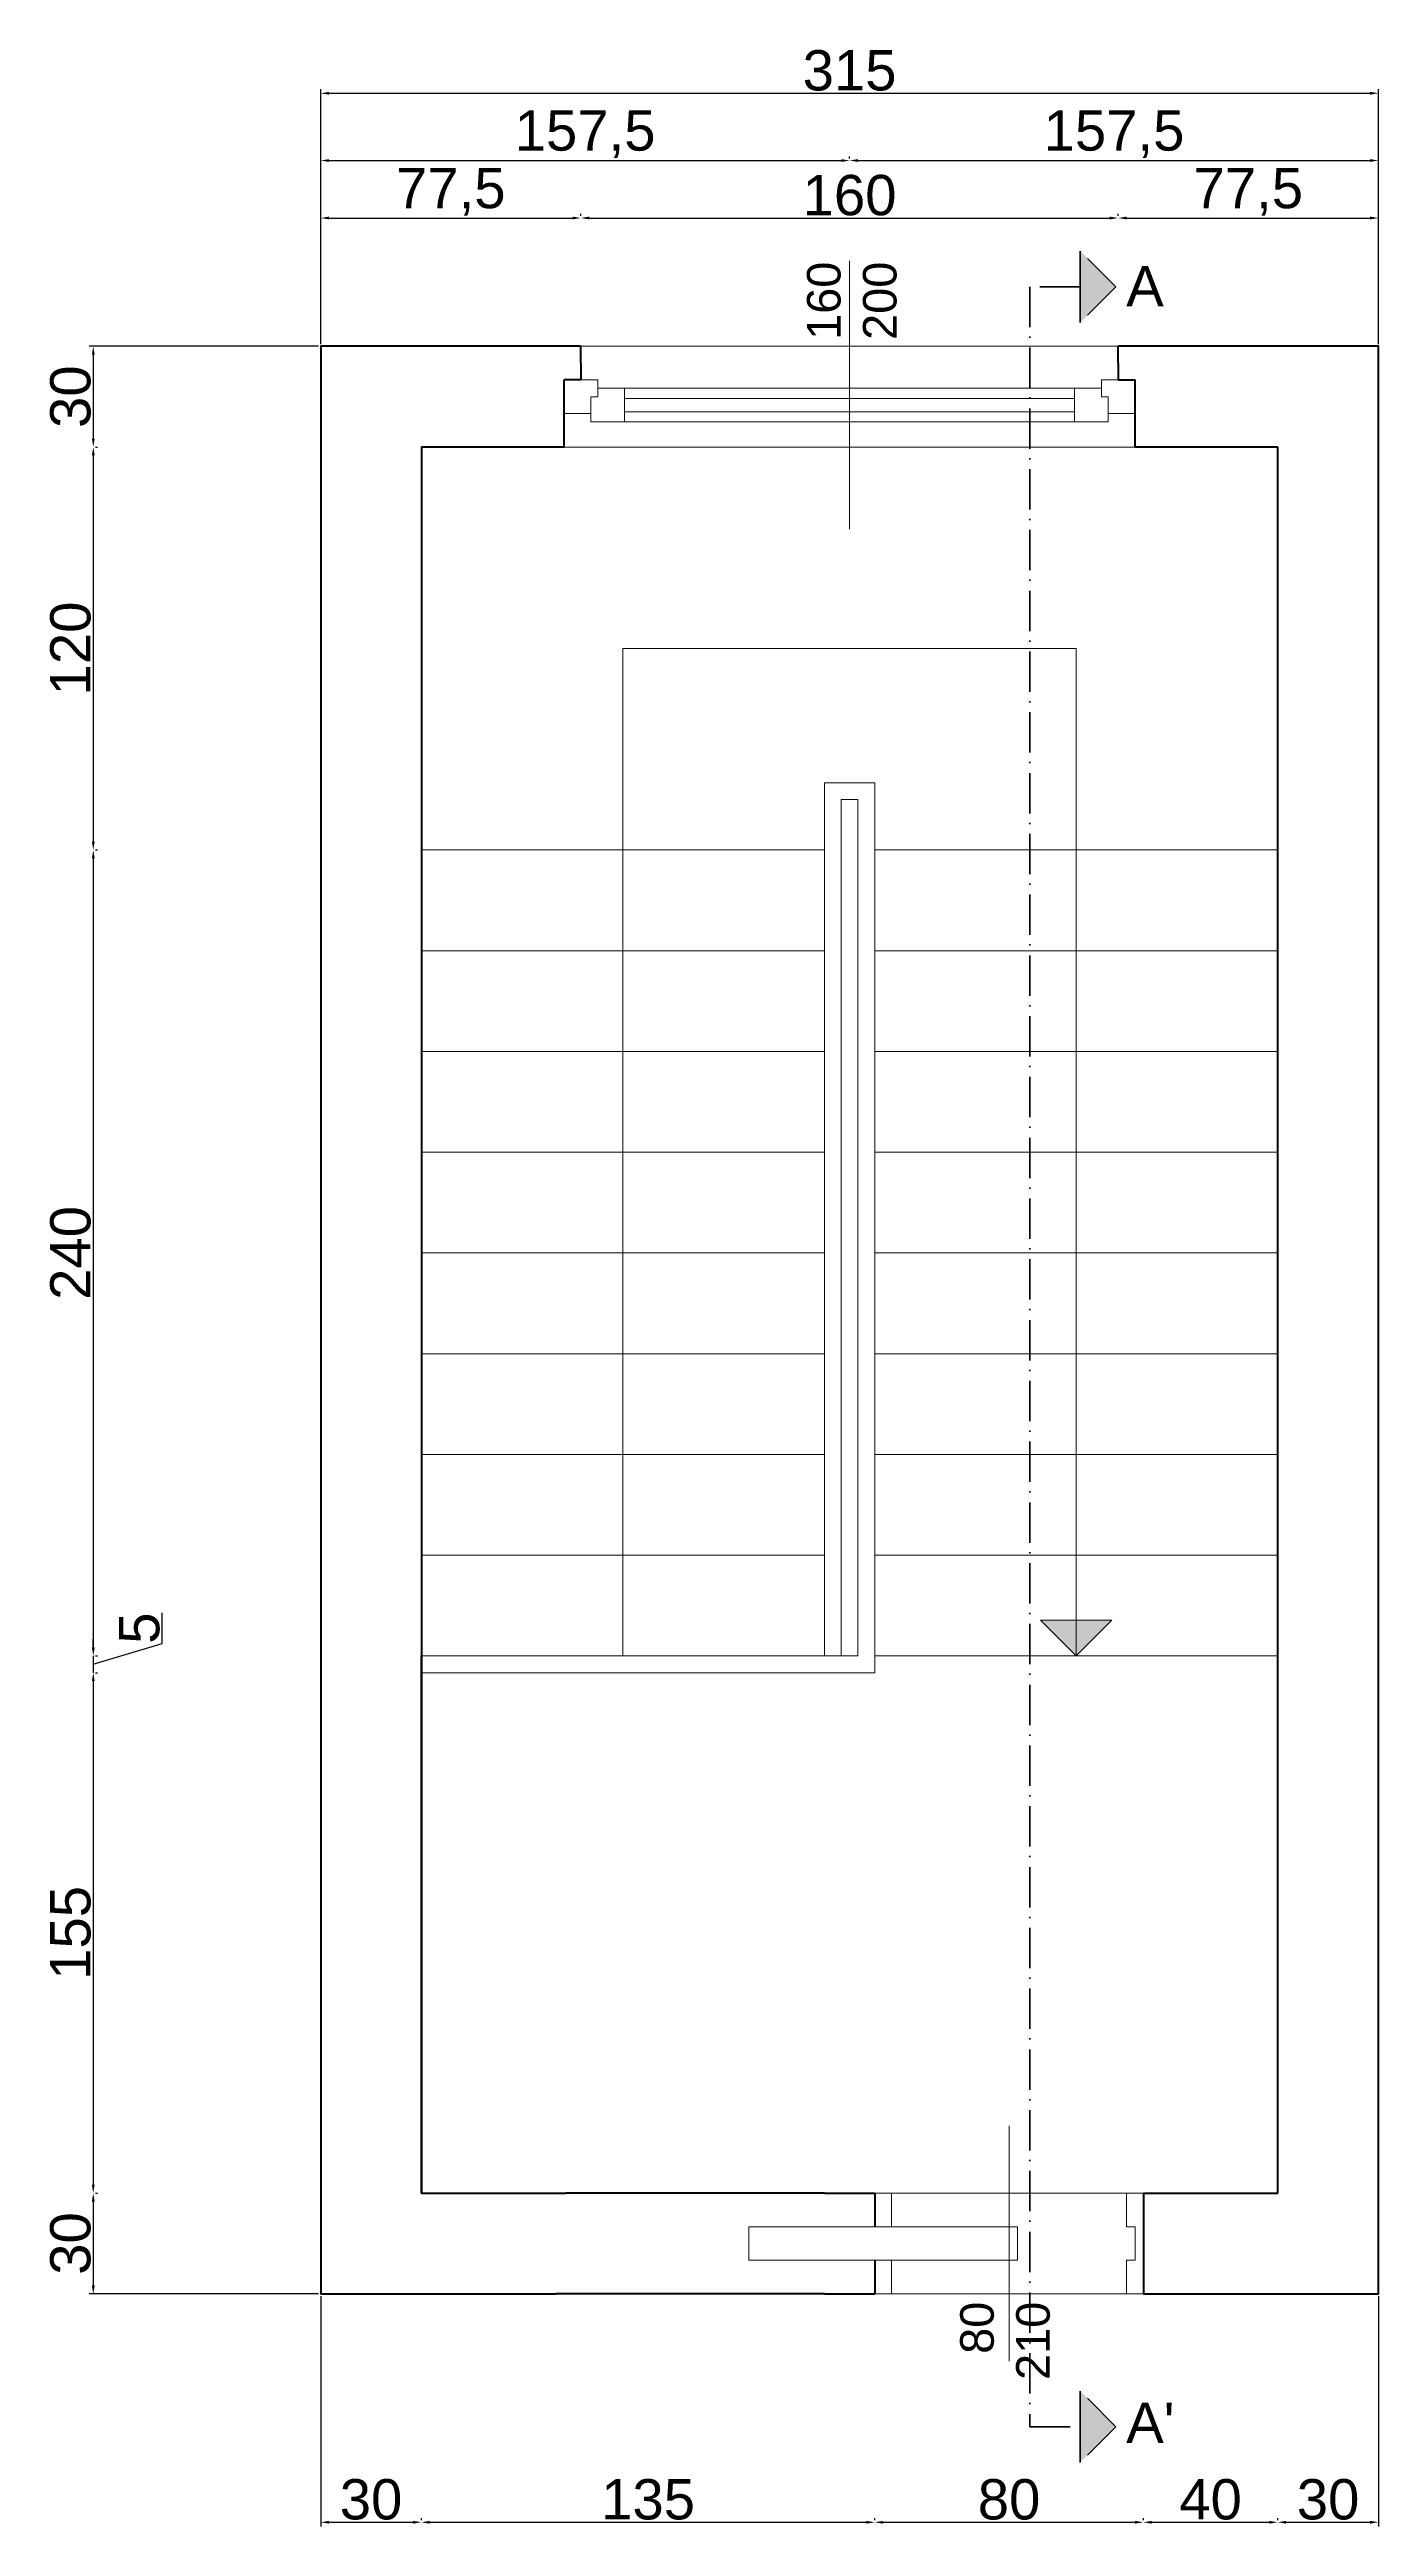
# Model space of a CAD drawing. Header units: millimetres. Extents: x -3181 to 118444, y -2683 to 27005.
# Drawn here: x 9240 to 9635, y -2683 to -1946 of the extents above; entities that cross this region are included whole.
import ezdxf

# ---------------------------------------------------------------- set-up
doc = ezdxf.new("R2010")
doc.units = ezdxf.units.MM
doc.linetypes.add('ACAD_ISO10W100', pattern=[18, 12, -3, 0, -3])
doc.layers.get('0').update_dxf_attribs({"lineweight": 9})
doc.layers.add('linee di sezione', color=201, linetype='ACAD_ISO10W100', lineweight=35)
doc.layers.add('muri grandi', color=7, linetype='Continuous', lineweight=40)
doc.styles.get("Standard").update_dxf_attribs({"font": 'arial.ttf'})
doc.dimstyles.new('ISO-25', dxfattribs={"dimtxt": 2.5, "dimasz": 2.5, "dimexe": 1.25, "dimexo": 0.625, "dimtad": 1, "dimtxsty": 'Standard', "dimcen": 2.5, "dimadec": 0, "dimazin": 0, "dimtfac": 1, "dimtmove": 0, "dimatfit": 3, "dimfxl": 1, "dimarcsym": 0})

msp = doc.modelspace()

# ---------------------------------------------------------------- texts
at = {"char_height": 10, "attachment_point": 1, "rotation": 90}
for s, insert in [('160\\P200', (9465.25, -2032.318)), ('\\pxqr;80\\P210', (9510.866, -2637.063))]:
    msp.add_mtext_dynamic_manual_height_columns(s, width=20.5139, gutter_width=12.5, heights=[0], dxfattribs=dict(at, insert=insert))
at = {"layer": 'linee di sezione', "char_height": 12, "attachment_point": 1}
for s, insert in [('A', (9560.309, -2010.323)), ("A'", (9560.309, -2646.579))]:
    msp.add_mtext_dynamic_manual_height_columns(s, width=26.16812, gutter_width=12.5, heights=[0], dxfattribs=dict(at, insert=insert))

# ---------------------------------------------------------------- blocks, each defined once
blk = doc.blocks.new('*D84')
at = {"color": 0, "lineweight": -2, "transparency": 16777216}
for p, q in [((9319.81, -2034.22), (9251.46, -2034.22)), ((9252.71, -2036.72), (9252.71, -2061.72)), ((9253.33, -2064.22), (9253.96, -2064.22))]:
    blk.add_line(p, q, dxfattribs=at)
at = {"color": 0, "transparency": 16777216}
for points in [[(9252.29, -2036.72), (9253.13, -2036.72), (9252.71, -2034.22)], [(9252.29, -2061.72), (9253.13, -2061.72), (9252.71, -2064.22)]]:
    blk.add_solid(points, dxfattribs=at)
at = {"layer": 'Defpoints', "color": 0, "transparency": 16777216}
for p in [(9320.43, -2034.22), (9252.71, -2064.22), (9252.71, -2064.22)]:
    blk.add_point(p, dxfattribs=at)
at = {"color": 0, "transparency": 16777216, "insert": (9245.95, -2049.22), "char_height": 2.5, "attachment_point": 5, "rotation": 90}
blk.add_mtext('{\\H4.8x;30}', dxfattribs=at)
blk = doc.blocks.new('*D70')
at = {"color": 0, "lineweight": -2, "transparency": 16777216}
for p, q in [((9253.33, -2064.22), (9253.96, -2064.22)), ((9252.71, -2066.72), (9252.71, -2181.72)), ((9253.33, -2184.22), (9253.96, -2184.22))]:
    blk.add_line(p, q, dxfattribs=at)
at = {"color": 0, "transparency": 16777216}
for points in [[(9252.29, -2066.72), (9253.13, -2066.72), (9252.71, -2064.22)], [(9252.29, -2181.72), (9253.13, -2181.72), (9252.71, -2184.22)]]:
    blk.add_solid(points, dxfattribs=at)
at = {"layer": 'Defpoints', "color": 0, "transparency": 16777216}
for p in [(9252.71, -2064.22), (9252.71, -2184.22), (9252.71, -2184.22)]:
    blk.add_point(p, dxfattribs=at)
at = {"color": 0, "transparency": 16777216, "insert": (9245.96, -2124.22), "char_height": 2.5, "attachment_point": 5, "rotation": 90}
blk.add_mtext('{\\H4.8x;120}', dxfattribs=at)
blk = doc.blocks.new('*D71')
at = {"color": 0, "lineweight": -2, "transparency": 16777216}
for p, q in [((9273.2, -2420.57), (9273.2, -2411.37)), ((9252.71, -2421.72), (9252.71, -2419.22)), ((9252.71, -2426.72), (9273.2, -2420.57)), ((9252.71, -2424.22), (9252.71, -2429.22)), ((9252.71, -2424.22), (9252.71, -2429.22)), ((9253.33, -2424.22), (9253.96, -2424.22)), ((9252.71, -2431.72), (9252.71, -2434.22)), ((9253.33, -2429.22), (9253.96, -2429.22))]:
    blk.add_line(p, q, dxfattribs=at)
at = {"color": 0, "transparency": 16777216}
for points in [[(9252.29, -2421.72), (9253.13, -2421.72), (9252.71, -2424.22)], [(9252.29, -2431.72), (9253.13, -2431.72), (9252.71, -2429.22)]]:
    blk.add_solid(points, dxfattribs=at)
at = {"layer": 'Defpoints', "color": 0, "transparency": 16777216}
for p in [(9252.71, -2424.22), (9252.71, -2429.22), (9252.71, -2429.22)]:
    blk.add_point(p, dxfattribs=at)
at = {"color": 0, "transparency": 16777216, "insert": (9266.48, -2415.97), "char_height": 2.5, "attachment_point": 5, "rotation": 90}
blk.add_mtext('{\\H4.8x;5}', dxfattribs=at)
blk = doc.blocks.new('*D72')
at = {"color": 0, "lineweight": -2, "transparency": 16777216}
for p, q in [((9252.71, -2431.72), (9252.71, -2581.72)), ((9253.33, -2429.22), (9253.96, -2429.22)), ((9253.33, -2584.22), (9253.96, -2584.22))]:
    blk.add_line(p, q, dxfattribs=at)
at = {"color": 0, "transparency": 16777216}
for points in [[(9252.29, -2431.72), (9253.13, -2431.72), (9252.71, -2429.22)], [(9252.29, -2581.72), (9253.13, -2581.72), (9252.71, -2584.22)]]:
    blk.add_solid(points, dxfattribs=at)
at = {"layer": 'Defpoints', "color": 0, "transparency": 16777216}
for p in [(9252.71, -2429.22), (9252.71, -2584.22), (9252.71, -2584.22)]:
    blk.add_point(p, dxfattribs=at)
at = {"color": 0, "transparency": 16777216, "insert": (9245.96, -2506.72), "char_height": 2.5, "attachment_point": 5, "rotation": 90}
blk.add_mtext('{\\H4.8x;155}', dxfattribs=at)
blk = doc.blocks.new('*D85')
at = {"color": 0, "lineweight": -2, "transparency": 16777216}
for p, q in [((9635.43, -2614.85), (9635.43, -2683.48)), ((9605.43, -2681.6), (9605.43, -2680.98)), ((9607.93, -2682.23), (9632.93, -2682.23))]:
    blk.add_line(p, q, dxfattribs=at)
at = {"color": 0, "transparency": 16777216}
for points in [[(9607.93, -2681.81), (9607.93, -2682.65), (9605.43, -2682.23)], [(9632.93, -2681.81), (9632.93, -2682.65), (9635.43, -2682.23)]]:
    blk.add_solid(points, dxfattribs=at)
at = {"layer": 'Defpoints', "color": 0, "transparency": 16777216}
for p in [(9635.43, -2614.22), (9605.43, -2682.23), (9635.43, -2682.23)]:
    blk.add_point(p, dxfattribs=at)
at = {"color": 0, "transparency": 16777216, "insert": (9620.43, -2675.47), "char_height": 2.5, "attachment_point": 5}
blk.add_mtext('{\\H4.8x;30}', dxfattribs=at)
blk = doc.blocks.new('*D86')
at = {"color": 0, "lineweight": -2, "transparency": 16777216}
for p, q in [((9320.43, -2614.85), (9320.43, -2683.48)), ((9322.93, -2682.23), (9347.93, -2682.23)), ((9350.43, -2681.6), (9350.43, -2680.98))]:
    blk.add_line(p, q, dxfattribs=at)
at = {"color": 0, "transparency": 16777216}
for points in [[(9322.93, -2681.81), (9322.93, -2682.65), (9320.43, -2682.23)], [(9347.93, -2681.81), (9347.93, -2682.65), (9350.43, -2682.23)]]:
    blk.add_solid(points, dxfattribs=at)
at = {"layer": 'Defpoints', "color": 0, "transparency": 16777216}
for p in [(9320.43, -2614.22), (9350.43, -2682.23), (9350.43, -2682.23)]:
    blk.add_point(p, dxfattribs=at)
at = {"color": 0, "transparency": 16777216, "insert": (9335.43, -2675.47), "char_height": 2.5, "attachment_point": 5}
blk.add_mtext('{\\H4.8x;30}', dxfattribs=at)
blk = doc.blocks.new('*D73')
at = {"color": 0, "lineweight": -2, "transparency": 16777216}
for p, q in [((9320.43, -1995.39), (9320.43, -1994.77)), ((9322.93, -1996.02), (9395.43, -1996.02)), ((9397.93, -1995.39), (9397.93, -1994.77))]:
    blk.add_line(p, q, dxfattribs=at)
at = {"color": 0, "transparency": 16777216}
for points in [[(9322.93, -1995.6), (9322.93, -1996.43), (9320.43, -1996.02)], [(9395.43, -1995.6), (9395.43, -1996.43), (9397.93, -1996.02)]]:
    blk.add_solid(points, dxfattribs=at)
at = {"layer": 'Defpoints', "color": 0, "transparency": 16777216}
for p in [(9320.43, -1996.02), (9397.93, -1996.02), (9397.93, -1996.02)]:
    blk.add_point(p, dxfattribs=at)
at = {"color": 0, "transparency": 16777216, "insert": (9359.18, -1988.21), "char_height": 2.5, "attachment_point": 5}
blk.add_mtext('{\\H4.8x;77,5}', dxfattribs=at)
blk = doc.blocks.new('*D74')
at = {"color": 0, "lineweight": -2, "transparency": 16777216}
for p, q in [((9397.93, -1995.39), (9397.93, -1994.77)), ((9400.43, -1996.02), (9555.43, -1996.02)), ((9557.93, -1995.39), (9557.93, -1994.77))]:
    blk.add_line(p, q, dxfattribs=at)
at = {"color": 0, "transparency": 16777216}
for points in [[(9400.43, -1995.6), (9400.43, -1996.43), (9397.93, -1996.02)], [(9555.43, -1995.6), (9555.43, -1996.43), (9557.93, -1996.02)]]:
    blk.add_solid(points, dxfattribs=at)
at = {"layer": 'Defpoints', "color": 0, "transparency": 16777216}
for p in [(9397.93, -1996.02), (9557.93, -1996.02), (9557.93, -1996.02)]:
    blk.add_point(p, dxfattribs=at)
at = {"color": 0, "transparency": 16777216, "insert": (9477.93, -1989.27), "char_height": 2.5, "attachment_point": 5}
blk.add_mtext('{\\H4.8x;160}', dxfattribs=at)
blk = doc.blocks.new('*D75')
at = {"color": 0, "lineweight": -2, "transparency": 16777216}
for p, q in [((9557.93, -1995.39), (9557.93, -1994.77)), ((9560.43, -1996.02), (9632.93, -1996.02)), ((9635.43, -2033.6), (9635.43, -1994.77))]:
    blk.add_line(p, q, dxfattribs=at)
at = {"color": 0, "transparency": 16777216}
for points in [[(9560.43, -1995.6), (9560.43, -1996.43), (9557.93, -1996.02)], [(9632.93, -1995.6), (9632.93, -1996.43), (9635.43, -1996.02)]]:
    blk.add_solid(points, dxfattribs=at)
at = {"layer": 'Defpoints', "color": 0, "transparency": 16777216}
for p in [(9557.93, -1996.02), (9635.43, -1996.02), (9635.43, -2034.22)]:
    blk.add_point(p, dxfattribs=at)
at = {"color": 0, "transparency": 16777216, "insert": (9596.68, -1988.21), "char_height": 2.5, "attachment_point": 5}
blk.add_mtext('{\\H4.8x;77,5}', dxfattribs=at)
blk = doc.blocks.new('*D76')
at = {"color": 0, "lineweight": -2, "transparency": 16777216}
for p, q in [((9320.43, -1995.39), (9320.43, -1977.65)), ((9322.93, -1978.9), (9475.43, -1978.9)), ((9477.93, -1978.27), (9477.93, -1977.65))]:
    blk.add_line(p, q, dxfattribs=at)
at = {"color": 0, "transparency": 16777216}
for points in [[(9322.93, -1978.48), (9322.93, -1979.32), (9320.43, -1978.9)], [(9475.43, -1978.48), (9475.43, -1979.32), (9477.93, -1978.9)]]:
    blk.add_solid(points, dxfattribs=at)
at = {"layer": 'Defpoints', "color": 0, "transparency": 16777216}
for p in [(9477.93, -1978.9), (9477.93, -1978.9), (9320.43, -1996.02)]:
    blk.add_point(p, dxfattribs=at)
at = {"color": 0, "transparency": 16777216, "insert": (9399.18, -1971.06), "char_height": 2.5, "attachment_point": 5}
blk.add_mtext('{\\H4.8x;157,5}', dxfattribs=at)
blk = doc.blocks.new('*D77')
at = {"color": 0, "lineweight": -2, "transparency": 16777216}
for p, q in [((9477.93, -1978.27), (9477.93, -1977.65)), ((9480.43, -1978.9), (9632.93, -1978.9)), ((9635.43, -2033.6), (9635.43, -1977.65))]:
    blk.add_line(p, q, dxfattribs=at)
at = {"color": 0, "transparency": 16777216}
for points in [[(9480.43, -1978.48), (9480.43, -1979.32), (9477.93, -1978.9)], [(9632.93, -1978.48), (9632.93, -1979.32), (9635.43, -1978.9)]]:
    blk.add_solid(points, dxfattribs=at)
at = {"layer": 'Defpoints', "color": 0, "transparency": 16777216}
for p in [(9477.93, -1978.9), (9635.43, -1978.9), (9635.43, -2034.22)]:
    blk.add_point(p, dxfattribs=at)
at = {"color": 0, "transparency": 16777216, "insert": (9556.68, -1971.06), "char_height": 2.5, "attachment_point": 5}
blk.add_mtext('{\\H4.8x;157,5}', dxfattribs=at)
blk = doc.blocks.new('*D81')
at = {"color": 0, "lineweight": -2, "transparency": 16777216}
for p, q in [((9320.43, -2033.6), (9320.43, -1957.61)), ((9322.93, -1958.86), (9632.93, -1958.86)), ((9635.43, -2033.6), (9635.43, -1957.61))]:
    blk.add_line(p, q, dxfattribs=at)
at = {"color": 0, "transparency": 16777216}
for points in [[(9322.93, -1958.45), (9322.93, -1959.28), (9320.43, -1958.86)], [(9632.93, -1958.45), (9632.93, -1959.28), (9635.43, -1958.86)]]:
    blk.add_solid(points, dxfattribs=at)
at = {"layer": 'Defpoints', "color": 0, "transparency": 16777216}
for p in [(9635.43, -1958.86), (9320.43, -2034.22), (9635.43, -2034.22)]:
    blk.add_point(p, dxfattribs=at)
at = {"color": 0, "transparency": 16777216, "insert": (9477.93, -1952.11), "char_height": 2.5, "attachment_point": 5}
blk.add_mtext('{\\H4.8x;315}', dxfattribs=at)
blk = doc.blocks.new('*D82')
at = {"color": 0, "lineweight": -2, "transparency": 16777216}
for p, q in [((9252.71, -2186.72), (9252.71, -2421.72)), ((9253.33, -2184.22), (9253.96, -2184.22)), ((9253.33, -2424.22), (9253.96, -2424.22))]:
    blk.add_line(p, q, dxfattribs=at)
at = {"color": 0, "transparency": 16777216}
for points in [[(9252.29, -2186.72), (9253.13, -2186.72), (9252.71, -2184.22)], [(9252.29, -2421.72), (9253.13, -2421.72), (9252.71, -2424.22)]]:
    blk.add_solid(points, dxfattribs=at)
at = {"layer": 'Defpoints', "color": 0, "transparency": 16777216}
for p in [(9252.71, -2184.22), (9252.71, -2424.22), (9252.71, -2424.22)]:
    blk.add_point(p, dxfattribs=at)
at = {"color": 0, "transparency": 16777216, "insert": (9245.96, -2304.22), "char_height": 2.5, "attachment_point": 5, "rotation": 90}
blk.add_mtext('{\\H4.8x;240}', dxfattribs=at)
blk = doc.blocks.new('*D83')
at = {"color": 0, "lineweight": -2, "transparency": 16777216}
for p, q in [((9252.71, -2586.72), (9252.71, -2611.72)), ((9253.33, -2584.22), (9253.96, -2584.22)), ((9319.81, -2614.22), (9251.46, -2614.22))]:
    blk.add_line(p, q, dxfattribs=at)
at = {"color": 0, "transparency": 16777216}
for points in [[(9252.29, -2586.72), (9253.13, -2586.72), (9252.71, -2584.22)], [(9252.29, -2611.72), (9253.13, -2611.72), (9252.71, -2614.22)]]:
    blk.add_solid(points, dxfattribs=at)
at = {"layer": 'Defpoints', "color": 0, "transparency": 16777216}
for p in [(9252.71, -2584.22), (9252.71, -2614.22), (9320.43, -2614.22)]:
    blk.add_point(p, dxfattribs=at)
at = {"color": 0, "transparency": 16777216, "insert": (9245.95, -2599.22), "char_height": 2.5, "attachment_point": 5, "rotation": 90}
blk.add_mtext('{\\H4.8x;30}', dxfattribs=at)
blk = doc.blocks.new('*D78')
at = {"color": 0, "lineweight": -2, "transparency": 16777216}
for p, q in [((9350.43, -2681.6), (9350.43, -2680.98)), ((9352.93, -2682.23), (9482.93, -2682.23)), ((9485.43, -2681.6), (9485.43, -2680.98))]:
    blk.add_line(p, q, dxfattribs=at)
at = {"color": 0, "transparency": 16777216}
for points in [[(9352.93, -2681.81), (9352.93, -2682.65), (9350.43, -2682.23)], [(9482.93, -2681.81), (9482.93, -2682.65), (9485.43, -2682.23)]]:
    blk.add_solid(points, dxfattribs=at)
at = {"layer": 'Defpoints', "color": 0, "transparency": 16777216}
for p in [(9350.43, -2682.23), (9485.43, -2682.23), (9485.43, -2682.23)]:
    blk.add_point(p, dxfattribs=at)
at = {"color": 0, "transparency": 16777216, "insert": (9417.93, -2675.47), "char_height": 2.5, "attachment_point": 5}
blk.add_mtext('{\\H4.8x;135}', dxfattribs=at)
blk = doc.blocks.new('*D79')
at = {"color": 0, "lineweight": -2, "transparency": 16777216}
for p, q in [((9485.43, -2681.6), (9485.43, -2680.98)), ((9487.93, -2682.23), (9562.93, -2682.23)), ((9565.43, -2681.6), (9565.43, -2680.98))]:
    blk.add_line(p, q, dxfattribs=at)
at = {"color": 0, "transparency": 16777216}
for points in [[(9487.93, -2681.81), (9487.93, -2682.65), (9485.43, -2682.23)], [(9562.93, -2681.81), (9562.93, -2682.65), (9565.43, -2682.23)]]:
    blk.add_solid(points, dxfattribs=at)
at = {"layer": 'Defpoints', "color": 0, "transparency": 16777216}
for p in [(9485.43, -2682.23), (9565.43, -2682.23), (9565.43, -2682.23)]:
    blk.add_point(p, dxfattribs=at)
at = {"color": 0, "transparency": 16777216, "insert": (9525.43, -2675.48), "char_height": 2.5, "attachment_point": 5}
blk.add_mtext('{\\H4.8x;80}', dxfattribs=at)
blk = doc.blocks.new('*D80')
at = {"color": 0, "lineweight": -2, "transparency": 16777216}
for p, q in [((9565.43, -2681.6), (9565.43, -2680.98)), ((9567.93, -2682.23), (9602.93, -2682.23)), ((9605.43, -2681.6), (9605.43, -2680.98))]:
    blk.add_line(p, q, dxfattribs=at)
at = {"color": 0, "transparency": 16777216}
for points in [[(9567.93, -2681.81), (9567.93, -2682.65), (9565.43, -2682.23)], [(9602.93, -2681.81), (9602.93, -2682.65), (9605.43, -2682.23)]]:
    blk.add_solid(points, dxfattribs=at)
at = {"layer": 'Defpoints', "color": 0, "transparency": 16777216}
for p in [(9565.43, -2682.23), (9605.43, -2682.23), (9605.43, -2682.23)]:
    blk.add_point(p, dxfattribs=at)
at = {"color": 0, "transparency": 16777216, "insert": (9585.43, -2675.48), "char_height": 2.5, "attachment_point": 5}
blk.add_mtext('{\\H4.8x;40}', dxfattribs=at)

# ---------------------------------------------------------------- dimensions: what is measured, and where the dimension line sits
for base, p1, p2, picture, middle in [((9635.431, -1958.862), (9320.431, -2034.22), (9635.431, -2034.22), '*D81', (9477.931, -1952.106)), ((9477.931, -1978.9), (9320.431, -1996.018), (9477.931, -1978.9), '*D76', (9399.181, -1971.063)), ((9397.931, -1996.018), (9320.431, -1996.018), (9397.931, -1996.018), '*D73', (9359.181, -1988.206)), ((9350.431, -2682.229), (9320.431, -2614.22), (9350.431, -2682.229), '*D86', (9335.431, -2675.474)), ((9485.431, -2682.229), (9350.431, -2682.229), (9485.431, -2682.229), '*D78', (9417.931, -2675.474)), ((9565.431, -2682.229), (9485.431, -2682.229), (9565.431, -2682.229), '*D79', (9525.431, -2675.478)), ((9605.431, -2682.229), (9565.431, -2682.229), (9605.431, -2682.229), '*D80', (9585.431, -2675.478))]:
    dim = msp.add_linear_dim(base=base, p1=p1, p2=p2, text='{\\H4.8x;<>}', dimstyle='ISO-25')
    dim.commit()
    dim.dimension.update_dxf_attribs({"geometry": picture, "text_midpoint": middle})
for base, p1, p2, picture, middle in [((9635.431, -1978.9), (9477.931, -1978.9), (9635.431, -2034.22), '*D77', (9556.681, -1971.063)), ((9557.931, -1996.018), (9397.931, -1996.018), (9557.931, -1996.018), '*D74', (9477.931, -1989.266)), ((9635.431, -1996.018), (9557.931, -1996.018), (9635.431, -2034.22), '*D75', (9596.681, -1988.206)), ((9635.431, -2682.229), (9605.431, -2682.229), (9635.431, -2614.22), '*D85', (9620.431, -2675.474))]:
    dim = msp.add_linear_dim(base=base, p1=p1, p2=p2, text='{\\H4.8x;<>}', dimstyle='ISO-25', override={"dimtmove": 1})
    dim.commit()
    dim.dimension.update_dxf_attribs({"geometry": picture, "text_midpoint": middle})
for base, p1, p2, picture, middle in [((9252.709, -2064.22), (9320.431, -2034.22), (9252.709, -2064.22), '*D84', (9245.953, -2049.22)), ((9252.709, -2424.22), (9252.709, -2184.22), (9252.709, -2424.22), '*D82', (9245.957, -2304.22)), ((9252.709, -2614.22), (9252.709, -2584.22), (9320.431, -2614.22), '*D83', (9245.953, -2599.22))]:
    dim = msp.add_linear_dim(base=base, p1=p1, p2=p2, angle=90, text='{\\H4.8x;<>}', dimstyle='ISO-25')
    dim.commit()
    dim.dimension.update_dxf_attribs({"geometry": picture, "text_midpoint": middle})
for base, p1, p2, picture, middle in [((9252.709, -2184.22), (9252.709, -2064.22), (9252.709, -2184.22), '*D70', (9245.957, -2124.22)), ((9252.709, -2429.22), (9252.709, -2424.22), (9252.709, -2429.22), '*D71', (9266.476, -2419.947)), ((9252.709, -2584.22), (9252.709, -2429.22), (9252.709, -2584.22), '*D72', (9245.957, -2506.72))]:
    dim = msp.add_linear_dim(base=base, p1=p1, p2=p2, angle=90, text='{\\H4.8x;<>}', dimstyle='ISO-25', override={"dimtmove": 1})
    dim.commit()
    dim.dimension.update_dxf_attribs({"geometry": picture, "text_midpoint": middle})

# ---------------------------------------------------------------- hatches: boundary and pattern name
h = msp.add_hatch(color=256)
h.dxf.hatch_style = 1
h.paths.add_polyline_path([(9545.431, -2424.22), (9556.037, -2413.614), (9545.431, -2413.614), (9534.824, -2413.614)])
at = {"layer": 'linee di sezione'}
h = msp.add_hatch(color=256, dxfattribs=at)
h.dxf.hatch_style = 1
h.paths.add_polyline_path([(9557.229, -2016.51), (9546.622, -2005.903), (9546.622, -2016.51), (9546.622, -2027.116)])
h = msp.add_hatch(color=256, dxfattribs=at)
h.dxf.hatch_style = 1
h.paths.add_polyline_path([(9557.229, -2653.776), (9546.622, -2643.169), (9546.622, -2653.776), (9546.622, -2664.383)])

# ---------------------------------------------------------------- linework, layer by layer
for p, q in [((9402.931, -2044.22), (9397.931, -2044.22)), ((9402.931, -2049.22), (9400.931, -2049.22)), ((9400.931, -2049.22), (9400.931, -2054.22)), ((9402.931, -2044.22), (9402.931, -2049.22)), ((9402.931, -2046.72), (9552.931, -2046.72)), ((9410.931, -2046.72), (9410.931, -2056.72)), ((9410.931, -2049.72), (9544.931, -2049.72)), ((9544.931, -2046.72), (9544.931, -2056.72)), ((9552.931, -2044.22), (9552.931, -2049.22)), ((9552.931, -2044.22), (9557.931, -2044.22)), ((9552.931, -2049.22), (9554.931, -2049.22)), ((9554.931, -2049.22), (9554.931, -2054.22)), ((9400.931, -2054.22), (9392.931, -2054.22)), ((9400.931, -2054.22), (9400.931, -2056.72)), ((9400.931, -2056.72), (9554.931, -2056.72)), ((9410.931, -2053.72), (9544.931, -2053.72)), ((9554.931, -2054.22), (9562.931, -2054.22)), ((9554.931, -2054.22), (9554.931, -2056.72)), ((9410.431, -2424.22), (9410.431, -2124.22)), ((9410.431, -2124.22), (9545.431, -2124.22)), ((9545.431, -2124.22), (9545.431, -2424.22)), ((9485.431, -2164.22), (9470.431, -2164.22)), ((9470.431, -2164.22), (9470.431, -2184.22)), ((9485.431, -2429.22), (9485.431, -2164.22)), ((9475.431, -2424.22), (9475.431, -2169.22)), ((9475.431, -2169.22), (9480.431, -2169.22)), ((9480.431, -2169.22), (9480.431, -2424.22)), ((9470.431, -2184.22), (9350.431, -2184.22)), ((9470.431, -2214.22), (9470.431, -2184.22)), ((9605.431, -2184.22), (9485.431, -2184.22)), ((9470.431, -2214.22), (9350.431, -2214.22)), ((9470.431, -2244.22), (9470.431, -2214.22)), ((9605.431, -2214.22), (9485.431, -2214.22)), ((9470.431, -2244.22), (9350.431, -2244.22)), ((9470.431, -2274.22), (9470.431, -2244.22)), ((9605.431, -2244.22), (9485.431, -2244.22)), ((9470.431, -2304.22), (9350.431, -2304.22)), ((9470.431, -2334.22), (9470.431, -2304.22)), ((9605.431, -2304.22), (9485.431, -2304.22)), ((9470.431, -2334.22), (9350.431, -2334.22)), ((9470.431, -2364.22), (9470.431, -2334.22)), ((9605.431, -2334.22), (9485.431, -2334.22)), ((9350.431, -2364.22), (9470.431, -2364.22)), ((9470.431, -2364.22), (9470.431, -2394.22)), ((9485.431, -2364.22), (9605.431, -2364.22)), ((9470.431, -2394.22), (9350.431, -2394.22)), ((9470.431, -2424.22), (9470.431, -2394.22)), ((9605.431, -2394.22), (9485.431, -2394.22)), ((9350.431, -2424.22), (9470.431, -2424.22)), ((9470.431, -2424.22), (9480.431, -2424.22)), ((9485.431, -2424.22), (9605.431, -2424.22)), ((9396.431, -2584.22), (9393.431, -2584.22)), ((9485.431, -2584.22), (9565.431, -2584.22)), ((9490.431, -2584.22), (9490.431, -2594.22)), ((9565.431, -2584.22), (9560.431, -2584.22)), ((9560.431, -2584.22), (9560.431, -2594.22)), ((9527.931, -2594.22), (9447.931, -2594.22)), ((9447.931, -2594.22), (9447.931, -2604.22)), ((9485.431, -2594.22), (9490.431, -2594.22)), ((9527.931, -2604.22), (9527.931, -2594.22)), ((9560.431, -2594.22), (9562.931, -2594.22)), ((9562.931, -2594.22), (9562.931, -2604.22)), ((9447.931, -2604.22), (9527.931, -2604.22)), ((9490.431, -2614.22), (9490.431, -2604.22)), ((9562.931, -2604.22), (9560.431, -2604.22)), ((9560.431, -2604.22), (9560.431, -2614.22))]:
    msp.add_line(p, q)
for points in [[(9477.931, -2008.72), (9477.931, -2088.72)], [(9557.931, -2034.22), (9397.931, -2034.22)], [(9562.931, -2064.22), (9392.931, -2064.22)], [(9470.431, -2304.22), (9470.431, -2274.22), (9350.431, -2274.22)], [(9605.431, -2304.22), (9605.431, -2274.22), (9485.431, -2274.22)], [(9545.431, -2424.22), (9534.824, -2413.614), (9545.431, -2413.614)], [(9545.431, -2424.22), (9556.037, -2413.614), (9545.431, -2413.614)], [(9485.431, -2429.22), (9350.431, -2429.22)], [(9525.431, -2564.22), (9525.431, -2634.22)], [(9485.431, -2614.22), (9565.431, -2614.22)]]:
    msp.add_lwpolyline(points)
for points in [[(9557.229, -2016.51), (9546.622, -2005.903), (9546.622, -2016.51)], [(9546.622, -2016.51), (9531.622, -2016.51), (9531.622, -2653.776), (9546.622, -2653.776)], [(9557.229, -2016.51), (9546.622, -2027.116), (9546.622, -2016.51)], [(9557.229, -2653.776), (9546.622, -2643.169), (9546.622, -2653.776)], [(9557.229, -2653.776), (9546.622, -2664.383), (9546.622, -2653.776)]]:
    msp.add_lwpolyline(points, dxfattribs=at)
at = {"layer": 'muri grandi'}
for p, q in [((9397.931, -2039.22), (9397.931, -2034.22)), ((9557.931, -2039.22), (9557.931, -2034.22)), ((9397.931, -2039.22), (9397.931, -2044.22)), ((9557.931, -2039.22), (9557.931, -2044.22)), ((9392.931, -2064.22), (9392.931, -2044.22)), ((9397.931, -2044.22), (9392.931, -2044.22)), ((9557.931, -2044.22), (9562.931, -2044.22)), ((9562.931, -2064.22), (9562.931, -2044.22)), ((9605.431, -2584.22), (9605.431, -2064.22)), ((9350.431, -2584.22), (9393.431, -2584.22)), ((9470.431, -2584.22), (9393.431, -2584.22)), ((9470.431, -2584.22), (9485.431, -2584.22)), ((9485.431, -2584.22), (9485.431, -2594.22)), ((9565.431, -2584.22), (9605.431, -2584.22)), ((9565.431, -2584.22), (9565.431, -2614.22)), ((9485.431, -2604.22), (9485.431, -2614.22)), ((9393.431, -2614.22), (9390.431, -2614.22)), ((9470.431, -2614.22), (9393.431, -2614.22))]:
    msp.add_line(p, q, dxfattribs=at)
for points in [[(9397.931, -2034.22), (9320.431, -2034.22), (9320.431, -2614.22), (9390.431, -2614.22)], [(9565.431, -2614.22), (9635.431, -2614.22), (9635.431, -2034.22), (9557.931, -2034.22)], [(9392.931, -2064.22), (9350.431, -2064.22), (9350.431, -2584.22), (9350.431, -2424.22)], [(9605.431, -2064.22), (9562.931, -2064.22)], [(9470.431, -2614.22), (9485.431, -2614.22)]]:
    msp.add_lwpolyline(points, dxfattribs=at)

msp.set_redraw_order([(e.dxf.handle, doc.entitydb.next_handle()) for e in msp.query("TEXT MTEXT ATTDEF DIMENSION ARC_DIMENSION")])  # texts and dimensions are drawn at this point

doc.saveas('drawing.dxf')
